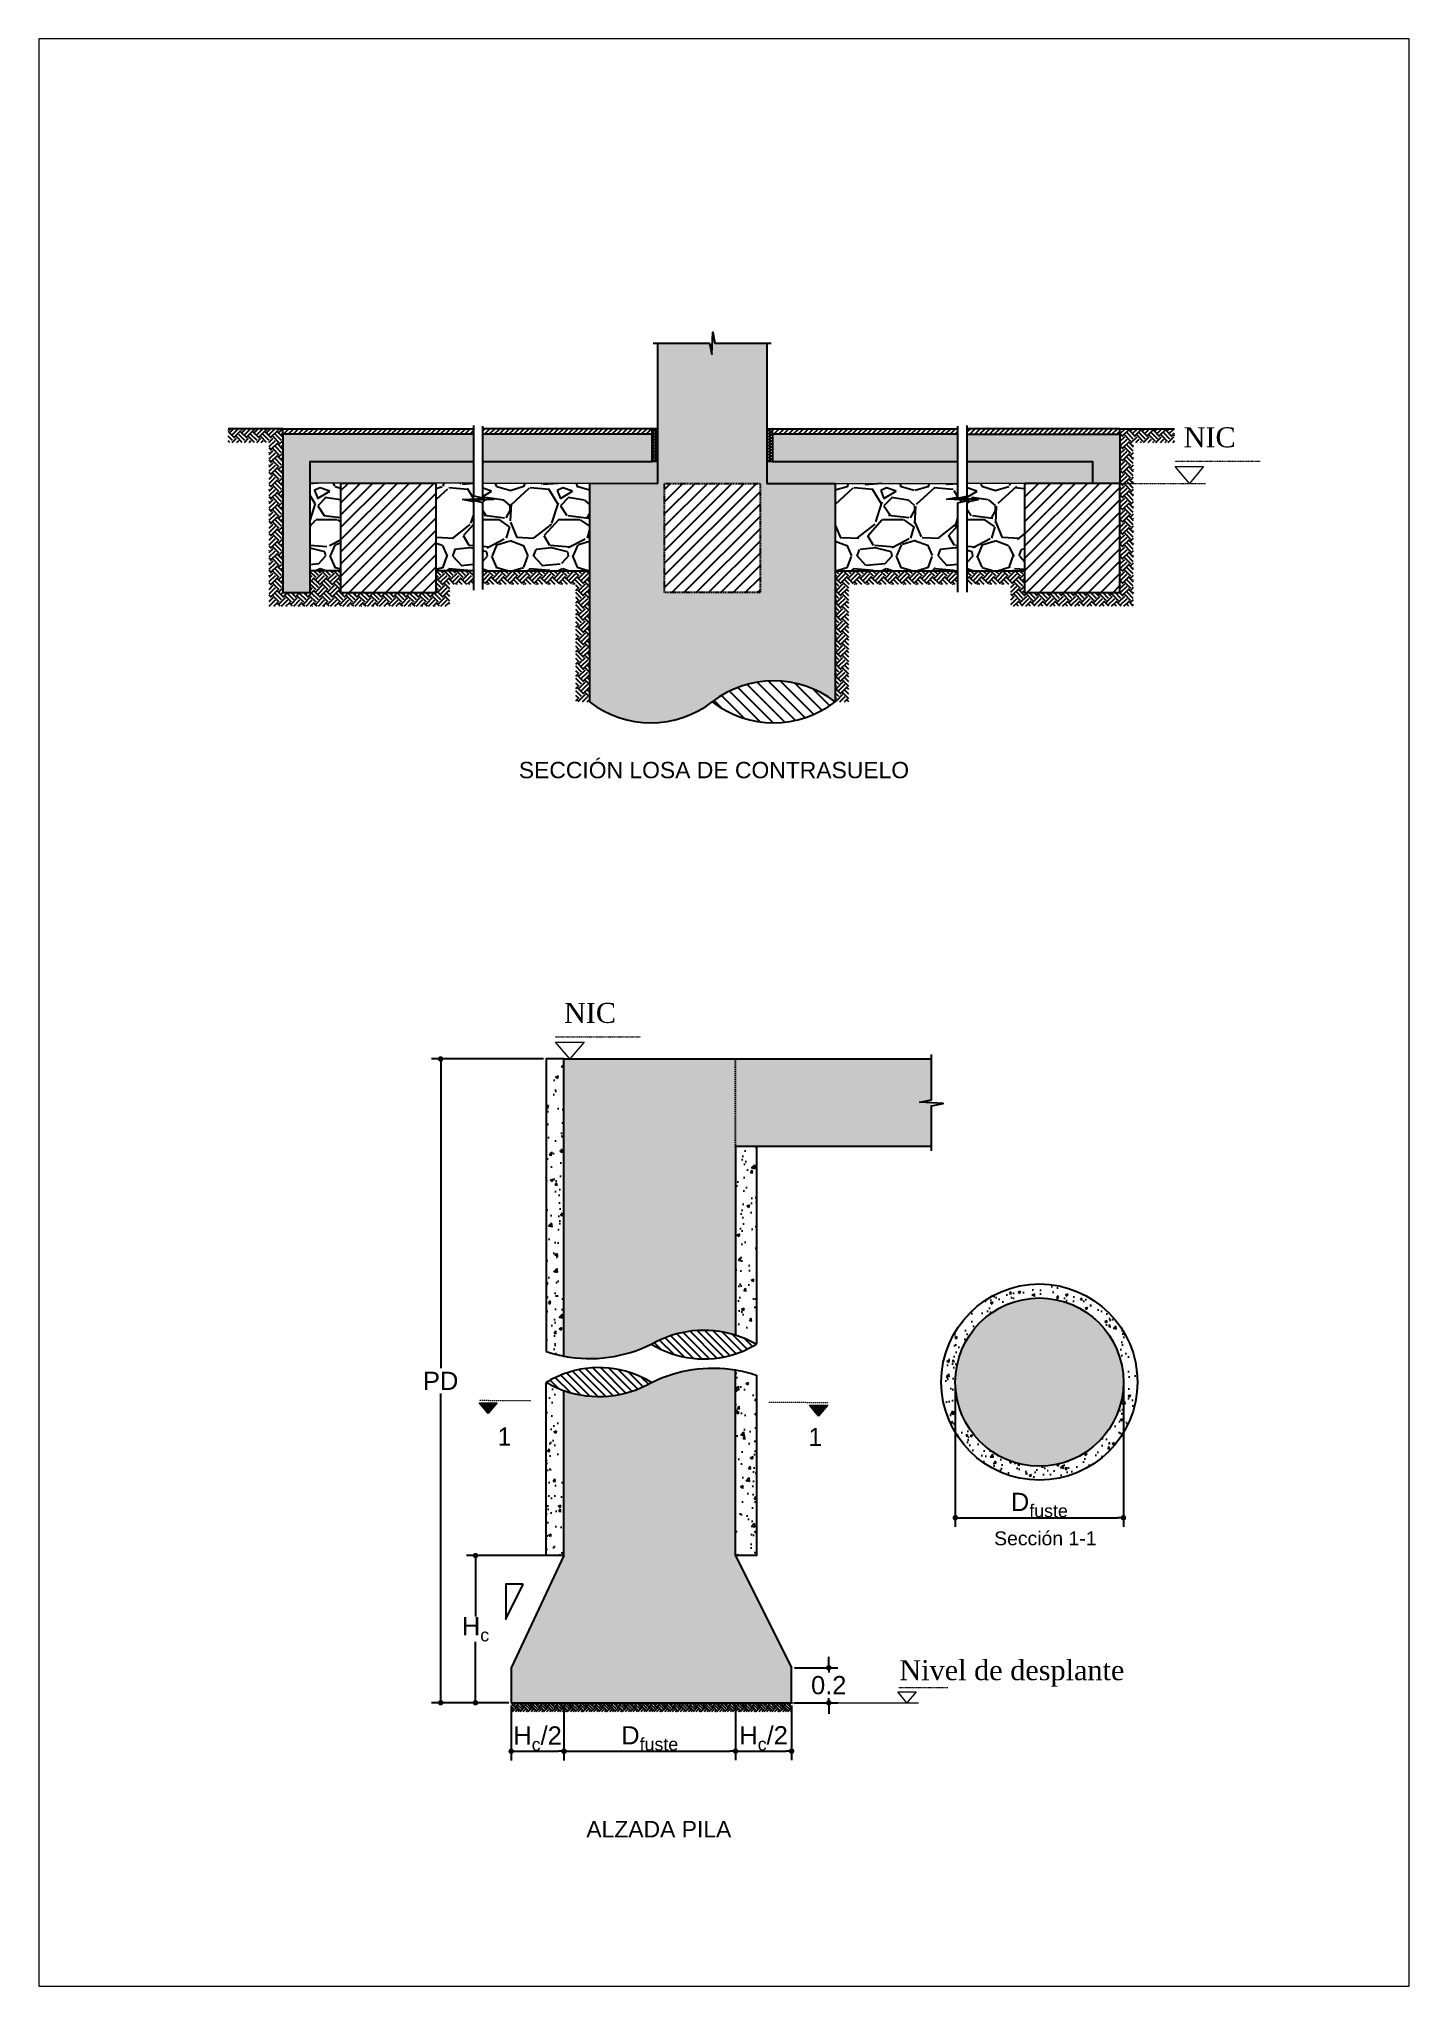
# Paper-space layout 'Layout3' of a CAD drawing. Header units: metres. Extents: x 26 to 176, y 20 to 233.
# The model-space entities are those that its viewports show. They can reach past a viewport. Long polylines and large blocks are cut down to what shows.
import ezdxf
from ezdxf.enums import TextEntityAlignment as Align

# ---------------------------------------------------------------- set-up
doc = ezdxf.new("R2010")
doc.units = ezdxf.units.M
doc.linetypes.add('CENTER', pattern=[2, 1.25, -0.25, 0.25, -0.25])
doc.linetypes.add('HIDDEN', pattern=[0.375, 0.25, -0.125])
for name, color, linetype in [('01_TEX_TITULOS', 173, 'Continuous'), ('0E_TEX_INT', 7, 'Continuous'), ('15_LINEA_ESTRIBOS', 170, 'Continuous'), ('16_LINEA_COL_MURO', 173, 'Continuous'), ('22_BLOQUE_RECORTE', 7, 'Continuous'), ('23_BLOQUE_SECCIÓN', 7, 'Continuous'), ('41_HS_COLUMNAS', 8, 'Continuous'), ('50_HS_Granular', 8, 'Continuous')]:
    doc.layers.add(name, color=color, linetype=linetype)
doc.layers.add('42_HS_SECCIONES_SOLIDO', color=7, linetype='Continuous', true_color=0xdee2e1)
doc.layers.add('47_HS_SOLIDO_DETALLE_ROJO', color=7, linetype='Continuous', true_color=0x8f9695)
doc.layers.add('Lim_Hatch', color=254, linetype='Continuous', lineweight=0)
doc.styles.add('Annota_RDC', font='Times New Roman.ttf', dxfattribs={"height": 2.2})
doc.styles.add('Annotative', font='Arial.ttf')
doc.styles.get("Standard").update_dxf_attribs({"font": 'Arial.ttf'})
doc.styles.add('Standard - Anotativo', font='', dxfattribs={"height": 2})
doc.styles.get('Standard - Anotativo').set_extended_font_data('Century Gothic')
doc.dimstyles.new('Annotative_RDC', dxfattribs={"dimscale": 0.15, "dimtxt": 2, "dimasz": 0.6, "dimexe": 1, "dimexo": 0.3, "dimgap": 0.4, "dimtad": 1, "dimtih": 1, "dimtoh": 1, "dimdec": 1, "dimzin": 1, "dimdsep": 46, "dimtxsty": 'Annotative', "dimblk": 'DOT', "dimblk1": 'DOT', "dimblk2": 'DOT', "dimcen": 0.01, "dimclrd": 191, "dimclre": 191, "dimclrt": 7, "dimadec": 0, "dimazin": 0, "dimtfac": 1, "dimtdec": 1, "dimtmove": 2, "dimatfit": 3, "dimldrblk": 'DOT', "dimfxl": 1, "dimtolj": 1, "dimtzin": 0, "dimarcsym": 0})
pattern_1 = [(44.99999999999999, (-1078.426842455237, 1937.48360459319), (0, 0.1347038418160373), [0.09525, -0.09525]), (44.99999999999999, (-1078.452099425578, 1937.50886156353), (0, 0.1347038418160373), [0.09525, -0.09525]), (44.99999999999999, (-1078.477356395919, 1937.534118533871), (0, 0.1347038418160373), [0.09525, -0.09525]), (135, (-1078.477356395919, 1937.550956514096), (-0.1347038418160373, 0), [0.09525, -0.09525]), (135, (-1078.452099425578, 1937.576213484437), (-0.1347038418160373, 0), [0.09525, -0.09525]), (135, (-1078.426842455237, 1937.601470454778), (-0.1347038418160373, 0), [0.09525, -0.09525])]
pattern_2 = [(37.50000000000001, (0, 0), (-0.4800093887952137, 14.68239711988027), [0, -11.5824, 0, -12.954, 0, -12.3825]), (7.499999999999999, (0, 0), (13.48569849414008, 21.50475301705063), [0, -6.248400000000001, 0, -10.4394, 0, -4.0005]), (327.5, (-9.372599999999998, 0), (23.72977110724374, 0.04311554035637073), [0, -3.81, 0, -13.716, 0, -17.907]), (317.5, (-9.372599999999998, 0), (22.90669357416892, 6.687879697716487), [0, -1.905, 0, -8.991599999999998, 0, -10.287])]

psp = doc.layouts.new('Layout3')

msp = doc.modelspace()

# ---------------------------------------------------------------- texts
at = {"layer": '01_TEX_TITULOS', "color": 173, "linetype": 'HIDDEN', "ltscale": 10}
for s, p in [('SECCIÓN LOSA DE CONTRASUELO', (2014.05186173754, 2110.80597859752)), ('ALZADA PILA', (2013.446008556771, 2099.170219062185))]:
    msp.add_text(s, height=0.18, dxfattribs=at).set_placement(p, align=Align.MIDDLE_CENTER)
at = {"layer": '01_TEX_TITULOS', "color": 173, "linetype": 'HIDDEN', "insert": (2017.693402451243, 2102.364285928249), "char_height": 0.1524251520000001, "width": 1.528714329557789, "attachment_point": 5}
msp.add_mtext('Sección 1-1', dxfattribs=at)
at = {"layer": '0E_TEX_INT', "char_height": 0.22, "attachment_point": 1, "style": 'Annota_RDC'}
for s, insert in [('NIC', (2019.212725951134, 2114.571739314732)), ('NIC', (2012.403475072752, 2108.248142758339)), ('Nivel de desplante', (2016.089204198241, 2101.026929021303))]:
    msp.add_mtext(s, dxfattribs=dict(at, insert=insert))
at = {"layer": '42_HS_SECCIONES_SOLIDO', "char_height": 0.152425152, "width": 0.03810628799999999, "attachment_point": 1, "style": 'Standard - Anotativo'}
for insert in [(2011.675169831571, 2103.584207175224), (2015.090875784663, 2103.578918651788)]:
    msp.add_mtext('{\\H1.3125x;\\C7;1}', dxfattribs=dict(at, insert=insert))

# ---------------------------------------------------------------- blocks, each defined once
blk = doc.blocks.new('*U72')
at = {"lineweight": 0}
for points in [[(-7048.206987657239, 4030.780230012924), (-7048.13827253998, 4030.698904524063), (-7048.275702774497, 4030.698904524063)], [(-7045.715504999606, 4030.780230012924), (-7045.646789882348, 4030.698904524063), (-7045.784220116865, 4030.698904524063)]]:
    blk.add_hatch(color=256, dxfattribs=at).paths.add_polyline_path(points)
at = {"linetype": 'CENTER', "lineweight": 0, "ltscale": 0.0009}
for p, q in [((-7048.273204826555, 4030.680158386502), (-7047.885912778857, 4030.680158386502)), ((-7045.644500692031, 4030.680158386502), (-7046.095603626794, 4030.680158386502))]:
    blk.add_line(p, q, dxfattribs=at)
at = {"lineweight": 0, "flags": 128}
for points in [[(-7048.275702774497, 4030.698904524063), (-7048.13827253998, 4030.698904524063), (-7048.206987657239, 4030.780230012924)], [(-7045.784220116865, 4030.698904524063), (-7045.646789882348, 4030.698904524063), (-7045.715504999606, 4030.780230012924)]]:
    blk.add_lwpolyline(points, close=True, dxfattribs=at)
blk = doc.blocks.new('_DOT')
at = {"color": 0, "linetype": 'Continuous'}
blk.add_line((-0.5, 0), (-1, 0), dxfattribs=at)
at = {"color": 0, "linetype": 'Continuous', "const_width": 0.5}
blk.add_lwpolyline([(-0.25, 0, 1), (0.25, 0, 1)], format="xyb", close=True, dxfattribs=at)
blk = doc.blocks.new('*D82')
at = {"layer": '0E_TEX_INT', "color": 191, "lineweight": -2, "transparency": 16777216}
for p, q in [((2012.178350383708, 2107.632358105651), (2010.948695102656, 2107.632358105651)), ((2011.048695102656, 2107.572358105651), (2011.048695102656, 2104.235657924696)), ((2011.048695102656, 2100.61895774374), (2011.048695102656, 2103.955657924696)), ((2011.795907009285, 2100.55895774374), (2010.948695102656, 2100.55895774374))]:
    blk.add_line(p, q, dxfattribs=at)
at = {"layer": 'Defpoints', "color": 0, "transparency": 16777216}
for p in [(2011.048695102656, 2107.632358105651), (2012.208350383708, 2107.632358105651), (2011.825907009285, 2100.55895774374)]:
    blk.add_point(p, dxfattribs=at)
at = {"layer": '0E_TEX_INT', "color": 191, "lineweight": -2, "transparency": 16777216, "xscale": 0.06, "yscale": 0.06, "zscale": 0.06}
for p, rotation in [((2011.048695102656, 2107.632358105651), 90), ((2011.048695102656, 2100.55895774374), 270)]:
    blk.add_blockref('_DOT', p, dxfattribs=dict(at, rotation=rotation))
at = {"layer": '0E_TEX_INT', "color": 7, "transparency": 16777216, "insert": (2011.048695102656, 2104.095657924696), "char_height": 0.2, "attachment_point": 5, "style": 'Annotative'}
blk.add_mtext('\\A1;PD', dxfattribs=at)
blk = doc.blocks.new('*D83')
at = {"layer": '0E_TEX_INT', "color": 191, "lineweight": -2, "transparency": 16777216}
for p, q in [((2016.704248205735, 2104.052300069798), (2016.704248205735, 2102.491974758374)), ((2018.551825805735, 2104.052300069798), (2018.551825805735, 2102.491974758374)), ((2016.764248205735, 2102.591974758374), (2018.491825805735, 2102.591974758374))]:
    blk.add_line(p, q, dxfattribs=at)
at = {"layer": 'Defpoints', "color": 0, "transparency": 16777216}
for p in [(2016.704248205735, 2104.082300069798), (2018.551825805735, 2104.082300069798), (2018.551825805735, 2102.591974758374)]:
    blk.add_point(p, dxfattribs=at)
at = {"layer": '0E_TEX_INT', "color": 191, "lineweight": -2, "transparency": 16777216, "xscale": 0.06, "yscale": 0.06, "zscale": 0.06, "rotation": 180}
blk.add_blockref('_DOT', (2016.704248205735, 2102.591974758374), dxfattribs=at)
at = {"layer": '0E_TEX_INT', "color": 191, "lineweight": -2, "transparency": 16777216, "xscale": 0.06, "yscale": 0.06, "zscale": 0.06}
blk.add_blockref('_DOT', (2018.551825805735, 2102.591974758374), dxfattribs=at)
at = {"layer": '0E_TEX_INT', "color": 7, "transparency": 16777216, "insert": (2017.628037005735, 2102.731974758374), "char_height": 0.2, "attachment_point": 5, "style": 'Annotative'}
blk.add_mtext('\\A1;D{\\H0.7x;\\S^ fuste;}', dxfattribs=at)
blk = doc.blocks.new('*D84')
at = {"layer": '0E_TEX_INT', "color": 191, "lineweight": -2, "transparency": 16777216}
for p, q in [((2012.373275009285, 2102.175588143741), (2011.331507504165, 2102.175588143741)), ((2011.431507504165, 2102.115588143741), (2011.431507504165, 2101.507272943741)), ((2011.431507504165, 2100.61895774374), (2011.431507504165, 2101.227272943741)), ((2011.793436227101, 2100.55895774374), (2011.331507504165, 2100.55895774374))]:
    blk.add_line(p, q, dxfattribs=at)
at = {"layer": 'Defpoints', "color": 0, "transparency": 16777216}
for p in [(2012.403275009285, 2102.175588143741), (2011.431507504165, 2100.55895774374), (2011.823436227101, 2100.55895774374)]:
    blk.add_point(p, dxfattribs=at)
at = {"layer": '0E_TEX_INT', "color": 191, "lineweight": -2, "transparency": 16777216, "xscale": 0.06, "yscale": 0.06, "zscale": 0.06}
for p, rotation in [((2011.431507504165, 2102.175588143741), 90), ((2011.431507504165, 2100.55895774374), 270)]:
    blk.add_blockref('_DOT', p, dxfattribs=dict(at, rotation=rotation))
at = {"layer": '0E_TEX_INT', "color": 7, "transparency": 16777216, "insert": (2011.431507504164, 2101.367272943741), "char_height": 0.2, "attachment_point": 5, "style": 'Annotative'}
blk.add_mtext('\\A1;H{\\H0.7x;\\S^ c;}', dxfattribs=at)
blk = doc.blocks.new('*D85')
at = {"layer": '0E_TEX_INT', "color": 191, "lineweight": -2, "transparency": 16777216}
for p, q in [((2014.935203009284, 2100.94386974374), (2015.413247640982, 2100.94386974374)), ((2015.313247640982, 2101.00386974374), (2015.313247640982, 2101.06386974374)), ((2015.313247640982, 2100.94386974374), (2015.313247640982, 2100.89277800022)), ((2014.935203009284, 2100.55895774374), (2015.413247640982, 2100.55895774374)), ((2015.313247640982, 2100.55895774374), (2015.313247640982, 2100.61004948726)), ((2015.313247640982, 2100.49895774374), (2015.313247640982, 2100.438957743741))]:
    blk.add_line(p, q, dxfattribs=at)
at = {"layer": 'Defpoints', "color": 0, "transparency": 16777216}
for p in [(2014.905203009284, 2100.94386974374), (2014.905203009284, 2100.55895774374), (2015.313247640982, 2100.55895774374)]:
    blk.add_point(p, dxfattribs=at)
at = {"layer": '0E_TEX_INT', "color": 191, "lineweight": -2, "transparency": 16777216, "xscale": 0.06, "yscale": 0.06, "zscale": 0.06}
for p, rotation in [((2015.313247640982, 2100.94386974374), 270), ((2015.313247640982, 2100.55895774374), 90)]:
    blk.add_blockref('_DOT', p, dxfattribs=dict(at, rotation=rotation))
at = {"layer": '0E_TEX_INT', "color": 7, "transparency": 16777216, "insert": (2015.313247640982, 2100.751413743741), "char_height": 0.2, "attachment_point": 5, "style": 'Annotative'}
blk.add_mtext('\\A1;0.2', dxfattribs=at)
blk = doc.blocks.new('*D86')
at = {"layer": '0E_TEX_INT', "color": 191, "lineweight": -2, "transparency": 16777216}
for p, q in [((2011.823436227101, 2100.52895774374), (2011.823436227101, 2099.925546295127)), ((2012.403275009285, 2100.52895774374), (2012.403275009285, 2099.925546295127)), ((2011.8834362271, 2100.025546295127), (2012.343275009285, 2100.025546295127))]:
    blk.add_line(p, q, dxfattribs=at)
at = {"layer": 'Defpoints', "color": 0, "transparency": 16777216}
for p in [(2011.823436227101, 2100.55895774374), (2012.403275009285, 2100.55895774374), (2012.403275009285, 2100.025546295127)]:
    blk.add_point(p, dxfattribs=at)
at = {"layer": '0E_TEX_INT', "color": 191, "lineweight": -2, "transparency": 16777216, "xscale": 0.06, "yscale": 0.06, "zscale": 0.06, "rotation": 180}
blk.add_blockref('_DOT', (2011.823436227101, 2100.025546295127), dxfattribs=at)
at = {"layer": '0E_TEX_INT', "color": 191, "lineweight": -2, "transparency": 16777216, "xscale": 0.06, "yscale": 0.06, "zscale": 0.06}
blk.add_blockref('_DOT', (2012.403275009285, 2100.025546295127), dxfattribs=at)
at = {"layer": '0E_TEX_INT', "color": 7, "transparency": 16777216, "insert": (2012.113355618193, 2100.165546295127), "char_height": 0.2, "attachment_point": 5, "style": 'Annotative'}
blk.add_mtext('\\A1;H{\\H0.7x;\\S^ c;}/2', dxfattribs=at)
blk = doc.blocks.new('*D87')
at = {"layer": '0E_TEX_INT', "color": 191, "lineweight": -2, "transparency": 16777216}
for p, q in [((2012.403275009284, 2100.52895774374), (2012.403275009284, 2099.927892063426)), ((2014.289343809285, 2100.52895774374), (2014.289343809285, 2099.927892063426)), ((2012.463275009284, 2100.027892063426), (2014.229343809285, 2100.027892063426))]:
    blk.add_line(p, q, dxfattribs=at)
at = {"layer": 'Defpoints', "color": 0, "transparency": 16777216}
for p in [(2012.403275009284, 2100.55895774374), (2014.289343809285, 2100.55895774374), (2014.289343809285, 2100.027892063426)]:
    blk.add_point(p, dxfattribs=at)
at = {"layer": '0E_TEX_INT', "color": 191, "lineweight": -2, "transparency": 16777216, "xscale": 0.06, "yscale": 0.06, "zscale": 0.06, "rotation": 180}
blk.add_blockref('_DOT', (2012.403275009284, 2100.027892063426), dxfattribs=at)
at = {"layer": '0E_TEX_INT', "color": 191, "lineweight": -2, "transparency": 16777216, "xscale": 0.06, "yscale": 0.06, "zscale": 0.06}
blk.add_blockref('_DOT', (2014.289343809285, 2100.027892063426), dxfattribs=at)
at = {"layer": '0E_TEX_INT', "color": 7, "transparency": 16777216, "insert": (2013.346309409285, 2100.167892063426), "char_height": 0.2, "attachment_point": 5, "style": 'Annotative'}
blk.add_mtext('\\A1;D{\\H0.7x;\\S^ fuste;}', dxfattribs=at)
blk = doc.blocks.new('*D88')
at = {"layer": '0E_TEX_INT', "color": 191, "lineweight": -2, "transparency": 16777216}
for p, q in [((2014.289343809285, 2100.52895774374), (2014.289343809285, 2099.927892063426)), ((2014.905203009284, 2100.52895774374), (2014.905203009284, 2099.927892063426)), ((2014.349343809285, 2100.027892063426), (2014.845203009284, 2100.027892063426))]:
    blk.add_line(p, q, dxfattribs=at)
at = {"layer": 'Defpoints', "color": 0, "transparency": 16777216}
for p in [(2014.289343809285, 2100.55895774374), (2014.905203009284, 2100.55895774374), (2014.905203009284, 2100.027892063426)]:
    blk.add_point(p, dxfattribs=at)
at = {"layer": '0E_TEX_INT', "color": 191, "lineweight": -2, "transparency": 16777216, "xscale": 0.06, "yscale": 0.06, "zscale": 0.06, "rotation": 180}
blk.add_blockref('_DOT', (2014.289343809285, 2100.027892063426), dxfattribs=at)
at = {"layer": '0E_TEX_INT', "color": 191, "lineweight": -2, "transparency": 16777216, "xscale": 0.06, "yscale": 0.06, "zscale": 0.06}
blk.add_blockref('_DOT', (2014.905203009284, 2100.027892063426), dxfattribs=at)
at = {"layer": '0E_TEX_INT', "color": 7, "transparency": 16777216, "insert": (2014.597273409285, 2100.167892063426), "char_height": 0.2, "attachment_point": 5, "style": 'Annotative'}
blk.add_mtext('\\A1;H{\\H0.7x;\\S^ c;}/2', dxfattribs=at)

# ---------------------------------------------------------------- dimensions: what is measured, and where the dimension line sits
at = {"layer": '0E_TEX_INT'}
for base, p1, p2, text, picture, middle in [((2011.048695102656, 2107.632358105651), (2011.825907009285, 2100.55895774374), (2012.208350383708, 2107.632358105651), 'PD', '*D82', (2011.048695102656, 2104.095657924696)), ((2011.431507504165, 2100.55895774374), (2012.403275009285, 2102.175588143741), (2011.823436227101, 2100.55895774374), 'H{\\H0.7x;\\S^ c;}', '*D84', (2011.431507504164, 2101.367272943741)), ((2015.313247640982, 2100.55895774374), (2014.905203009284, 2100.94386974374), (2014.905203009284, 2100.55895774374), '0.2', '*D85', (2015.313247640982, 2100.751413743741))]:
    dim = msp.add_linear_dim(base=base, p1=p1, p2=p2, angle=90, text=text, dimstyle='Annotative_RDC', dxfattribs=at)
    dim.commit()
    dim.dimension.update_dxf_attribs({"geometry": picture, "text_midpoint": middle})
for base, p1, p2, text, picture, middle in [((2018.551825805735, 2102.591974758374), (2016.704248205735, 2104.082300069798), (2018.551825805735, 2104.082300069798), 'D{\\H0.7x;\\S^ fuste;}', '*D83', (2017.628037005735, 2102.731974758374)), ((2012.403275009285, 2100.025546295127), (2011.823436227101, 2100.55895774374), (2012.403275009285, 2100.55895774374), 'H{\\H0.7x;\\S^ c;}/2', '*D86', (2012.113355618193, 2100.165546295127)), ((2014.289343809285, 2100.027892063426), (2012.403275009284, 2100.55895774374), (2014.289343809285, 2100.55895774374), 'D{\\H0.7x;\\S^ fuste;}', '*D87', (2013.346309409285, 2100.167892063426)), ((2014.905203009284, 2100.027892063426), (2014.289343809285, 2100.55895774374), (2014.905203009284, 2100.55895774374), 'H{\\H0.7x;\\S^ c;}/2', '*D88', (2014.597273409285, 2100.167892063426))]:
    dim = msp.add_linear_dim(base=base, p1=p1, p2=p2, text=text, dimstyle='Annotative_RDC', dxfattribs=at)
    dim.commit()
    dim.dimension.update_dxf_attribs({"geometry": picture, "text_midpoint": middle})

# ---------------------------------------------------------------- hatches: boundary and pattern name
h = msp.add_hatch()
h.set_pattern_fill('EARTH', color=8, scale=0.015, angle=45)
h.set_pattern_definition([(44.99999999999999, (2092.572263726949, 2111.235948754667), (0, 0.1347038418160373), [0.09525, -0.09525]), (44.99999999999999, (2092.547006756608, 2111.261205725008), (0, 0.1347038418160373), [0.09525, -0.09525]), (44.99999999999999, (2092.521749786268, 2111.286462695349), (0, 0.1347038418160373), [0.09525, -0.09525]), (135, (2092.521749786268, 2111.303300675576), (-0.1347038418160373, 0), [0.09525, -0.09525]), (135, (2092.547006756608, 2111.328557645915), (-0.1347038418160373, 0), [0.09525, -0.09525]), (135, (2092.572263726949, 2111.353814616255), (-0.1347038418160373, 0), [0.09525, -0.09525])])
h.paths.add_polyline_path([(2009.313197380461, 2114.555954662043), (2008.71319738046, 2114.555954662043), (2008.71319738046, 2114.405954662043), (2009.16319738046, 2114.405954662043), (2009.16319738046, 2112.605954662044), (2009.76319738046, 2112.605954662044), (2009.798771937393, 2112.605954662044), (2011.148771937394, 2112.605954662044), (2011.148771937394, 2112.845954662044), (2011.411169709078, 2112.845954662044), (2011.411169709078, 2112.995954662043), (2010.998771937393, 2112.995954662043), (2010.998771937393, 2112.755954662043), (2009.948771937394, 2112.755954662043), (2009.948771937394, 2112.995954662043), (2009.61319738046, 2112.995954662043), (2009.61319738046, 2112.755954662043), (2009.313197380461, 2112.755954662043)])
h = msp.add_hatch()
h.set_pattern_fill('ANSI31', color=8, scale=0.012)
h.set_pattern_definition([(44.99999999999999, (-1078.426842455237, 1937.48360459319), (-0.02694076836320746, 0.02694076836320746), [])])
h.paths.add_polyline_path([(2009.313197380461, 2114.555954662043), (2009.313197380461, 2114.495954662043), (2011.411169709078, 2114.495954662043), (2011.411169709078, 2114.555954662043)])
h.paths.add_polyline_path([(2013.373374989729, 2114.495954662043), (2013.373374989729, 2114.555954662043), (2011.513374989729, 2114.555954662043), (2011.513374989729, 2114.495954662043)])
h.paths.add_polyline_path([(2016.733374989728, 2114.495954662043), (2016.733374989728, 2114.555954662043), (2014.693374989729, 2114.555954662043), (2014.693374989729, 2114.495954662043)])
h.paths.add_polyline_path([(2016.835580270381, 2114.555954662043), (2016.835580270381, 2114.495954662043), (2018.513552598997, 2114.495954662043), (2018.513552598997, 2114.555954662043)])
h = msp.add_hatch()
h.set_pattern_fill('HONEY', color=8, scale=0.006)
h.set_pattern_definition([(0, (-1078.426842455237, 1937.48360459319), (0.028575, 0.01649778387), [0.01905, -0.03809999999999999]), (120, (-1078.426842455237, 1937.48360459319), (-0.02857499993756514, 0.01649778397814035), [0.01904999999999997, -0.03809999999999994]), (59.99999999999999, (-1078.426842455237, 1937.48360459319), (6.243485461965292e-11, 0.03299556784814033), [-0.0381, 0.01905])])
h.paths.add_polyline_path([(2013.373374989729, 2114.195954662044), (2013.433374989729, 2114.195954662044), (2013.433374989729, 2114.555954662043), (2013.373374989729, 2114.555954662043)])
h.paths.add_polyline_path([(2014.633374989729, 2114.195954662044), (2014.693374989729, 2114.195954662044), (2014.693374989729, 2114.555954662043), (2014.633374989729, 2114.555954662043)])
h = msp.add_hatch()
h.set_pattern_fill('EARTH', color=8, scale=0.015, angle=45)
h.set_pattern_definition(pattern_1)
h.paths.add_polyline_path([(2017.463552598998, 2112.995954662043), (2016.835580270381, 2112.995954662043), (2016.835580270381, 2112.845954662044), (2017.313552598998, 2112.845954662044), (2017.313552598998, 2112.605954662044), (2018.663552598998, 2112.605954662044), (2018.663552598998, 2114.405954662043), (2019.113552598998, 2114.405954662043), (2019.113552598998, 2114.555954662043), (2018.513552598997, 2114.555954662043), (2018.513552598997, 2112.755954662043), (2017.463552598998, 2112.755954662043)])
h = msp.add_hatch()
h.set_pattern_fill('EARTH', color=8, scale=0.015, angle=45)
h.set_pattern_definition(pattern_1)
h.paths.add_polyline_path([(2012.683374989729, 2112.995954662043), (2011.513374989729, 2112.995954662043), (2011.513374989729, 2112.845954662044), (2012.533374989728, 2112.845954662044), (2012.533374989728, 2111.555954662043), (2012.683374989729, 2111.555954662043)])
h = msp.add_hatch()
h.set_pattern_fill('EARTH', color=8, scale=0.015, angle=45)
h.set_pattern_definition(pattern_1)
h.paths.add_polyline_path([(2016.733374989728, 2112.995954662043), (2015.383374989729, 2112.995954662043), (2015.383374989729, 2111.555954662043), (2015.533374989729, 2111.555954662043), (2015.533374989729, 2112.845954662044), (2016.733374989728, 2112.845954662044)])
h = msp.add_hatch()
h.set_pattern_fill('EARTH', color=8, scale=0.0096228, angle=45)
h.set_pattern_definition([(44.99999999999999, (2080.570433121415, 2253.213731491654), (0, 0.08641520860182422), [0.06110478000000003, -0.06110478000000003]), (44.99999999999999, (2080.554230269802, 2253.229934343267), (0, 0.08641520860182422), [0.06110478000000003, -0.06110478000000003]), (44.99999999999999, (2080.538027418188, 2253.24613719488), (0, 0.08641520860182422), [0.06110478000000003, -0.06110478000000003]), (135, (2080.538027418188, 2253.256939095955), (-0.08641520860182425, 0), [0.06110478000000001, -0.06110478000000001]), (135, (2080.554230269802, 2253.273141947568), (-0.08641520860182425, 0), [0.06110478000000001, -0.06110478000000001]), (135, (2080.570433121415, 2253.289344799182), (-0.08641520860182425, 0), [0.06110478000000001, -0.06110478000000001])])
h.paths.add_polyline_path([(2014.905203009284, 2100.55895774374), (2011.825907009285, 2100.55895774374), (2011.825907009285, 2100.462729743741), (2014.905203009284, 2100.462729743741)])
at = {"layer": '41_HS_COLUMNAS'}
h = msp.add_hatch(dxfattribs=at)
h.set_pattern_fill('ANSI31', color=256, scale=0.03000000000000001)
h.set_pattern_definition([(44.99999999999999, (-1077.526842455238, 1937.48360459319), (-0.06735192090801867, 0.06735192090801867), [])])
h.paths.add_polyline_path([(2009.948771937394, 2112.755954662043), (2010.998771937393, 2112.755954662043), (2010.998771937393, 2113.955954662044), (2009.948771937394, 2113.955954662044)])
h = msp.add_hatch(dxfattribs=at)
h.set_pattern_fill('ANSI31', color=256, scale=0.03000000000000001)
h.set_pattern_definition([(44.99999999999999, (-1078.426842455237, 1937.48360459319), (-0.06735192090801867, 0.06735192090801867), [])])
h.paths.add_polyline_path([(2013.508374989729, 2113.955954662044), (2013.508374989729, 2112.755954662043), (2014.558374989729, 2112.755954662043), (2014.558374989729, 2113.955954662044)])
h.paths.add_polyline_path([(2018.513552598997, 2112.755954662043), (2018.513552598997, 2113.955954662044), (2017.463552598998, 2113.955954662044), (2017.463552598998, 2112.755954662043)])
h = msp.add_hatch(dxfattribs=at)
h.set_pattern_fill('ANSI31', color=256, scale=0.03000000000000001, angle=90)
h.set_pattern_definition([(135, (-1078.426842455237, 1937.48360459319), (-0.06735192090801867, -0.06735192090801867), [])])
edge = h.paths.add_edge_path()
edge.add_arc((2014.708374989732, 2112.429474378476), 1.103930113272326, 232.3054518505809, 307.6945481491827)
edge.add_arc((2014.708374989729, 2110.682434945626), 1.103930113263494, 52.30545185021079, 127.6945481495377)
at = {"layer": '42_HS_SECCIONES_SOLIDO'}
h = msp.add_hatch(color=256, dxfattribs=at)
h.dxf.hatch_style = 1
h.paths.add_polyline_path([(2014.633374989729, 2115.49533313576), (2014.062625381082, 2115.49533313576), (2014.039574509448, 2115.615907584476), (2014.02717547001, 2115.374758687043), (2014.001049351927, 2115.49533313576), (2013.433374989729, 2115.49533313576), (2013.433374989729, 2113.955954662044), (2014.633374989729, 2113.955954662044)])
h = msp.add_hatch(color=256, dxfattribs=at)
h.dxf.hatch_style = 1
h.paths.add_polyline_path([(2018.213552598998, 2114.195954662044), (2018.213552598998, 2113.955954662044), (2018.513552598997, 2113.955954662044), (2018.513552598997, 2114.495954662043), (2017.014093500616, 2114.495954662043), (2017.014093500616, 2114.195954662044)])
h.paths.add_polyline_path([(2016.835580270381, 2114.195954662044), (2017.014093500616, 2114.195954662044), (2017.014093500616, 2114.495954662043), (2016.835580270381, 2114.495954662043)])
h.paths.add_polyline_path([(2014.693374989729, 2114.495954662043), (2014.693374989729, 2114.195954662044), (2016.733374989728, 2114.195954662044), (2016.733374989728, 2114.495954662043)])
h.paths.add_polyline_path([(2013.373374989729, 2114.195954662044), (2013.373374989729, 2114.495954662043), (2011.513374989729, 2114.495954662043), (2011.513374989729, 2114.195954662044)])
h.paths.add_polyline_path([(2011.411169709078, 2114.195954662044), (2011.411169709078, 2114.495954662043), (2009.313197380461, 2114.495954662043), (2009.313197380461, 2113.655954662043), (2009.313197380461, 2112.755954662043), (2009.61319738046, 2112.755954662043), (2009.61319738046, 2114.195954662044)])
h = msp.add_hatch(color=256, dxfattribs=at)
h.dxf.hatch_style = 1
edge = h.paths.add_edge_path()
edge.add_line((2015.383374989729, 2113.955954662044), (2014.558374989729, 2113.955954662044))
edge.add_line((2014.558374989729, 2113.955954662044), (2014.558374989729, 2112.755954662044))
edge.add_line((2014.558374989729, 2112.755954662043), (2013.508374989729, 2112.755954662043))
edge.add_line((2013.508374989729, 2112.755954662043), (2013.508374989729, 2113.955954662043))
edge.add_line((2013.508374989729, 2113.955954662044), (2013.433374989729, 2113.955954662044))
edge.add_line((2013.433374989729, 2113.955954662044), (2012.683374989728, 2113.955954662044))
edge.add_line((2012.683374989729, 2113.955954662044), (2012.683368471053, 2111.55735307547))
edge.add_arc((2013.35927278639, 2112.42651928199), 1.101043386088553, 232.1296926676255, 307.7516069296976)
edge.add_arc((2014.708374989728, 2110.682434945626), 1.103930113263702, 52.30545185021231, 127.6945481498079, ccw=False)
edge.add_line((2015.383374989729, 2111.555954662043), (2015.383374989729, 2113.955954662044))
h = msp.add_hatch(color=256, dxfattribs=at)
h.dxf.hatch_style = 1
h.paths.add_polyline_path([(2014.289343809285, 2104.600181722904), (2014.289343809285, 2106.670078105652), (2014.289343809285, 2107.632358105651), (2012.403275009285, 2107.632358105651), (2012.403275009285, 2104.368174368495, 0.1646570517097747), (2013.363086383708, 2104.49929932444, -0.2109460582058428)])
h.paths.add_polyline_path([(2016.442636809732, 2107.632358105651), (2014.289343809285, 2107.632358105651), (2014.289343809285, 2106.670078105652), (2016.442101208546, 2106.670078105652), (2016.442101208546, 2107.151234857216), (2016.31352237398, 2107.15889519457), (2016.442636809732, 2107.18249158916)])
h = msp.add_hatch(color=256, dxfattribs=at)
h.dxf.hatch_style = 1
edge = h.paths.add_edge_path()
edge.add_arc((2017.628037005735, 2104.082300069798), 0.9237887999991191, 0, 360)
h = msp.add_hatch(dxfattribs=at)
h.set_pattern_fill('ANSI31', color=256, scale=0.0192456, angle=90)
h.set_pattern_definition([(135, (576.2682492538679, 2748.263731125548), (-0.04320760430091213, -0.04320760430091211), [])])
h.paths.add_polyline_path([(2012.403275009285, 2104.172358286625, 0.04883101659880229), (2012.208350383708, 2104.078155441631, 0.04641024364277136), (2012.403275009285, 2103.988643342055, 0.2186317764185285), (2013.365555009285, 2104.07815544163, 0.2289706116210004)])
h.paths.add_polyline_path([(2013.363086383708, 2104.49929932444, 0.2210596475255017), (2014.289343809285, 2104.393094592488, 0.05258501538800743), (2014.520291009286, 2104.499299324455, 0.04989184500951818), (2014.289343809285, 2104.600181722904, 0.210946058205841)])
h = msp.add_hatch(color=256, dxfattribs=at)
h.dxf.hatch_style = 1
h.paths.add_polyline_path([(2012.403275009285, 2102.175588143741), (2011.823436227101, 2100.94386974374), (2011.823436227101, 2100.55895774374), (2014.905203009284, 2100.55895774374), (2014.905203009284, 2100.94386974374), (2014.289343809285, 2102.175588143741), (2014.289343809285, 2104.215779430524, 0.1584413204320854), (2013.365555009284, 2104.07815544163, -0.2186317764183276), (2012.403275009285, 2103.988643342055)])
at = {"layer": '47_HS_SOLIDO_DETALLE_ROJO'}
h = msp.add_hatch(dxfattribs=at)
h.set_pattern_fill('AR-CONC', color=256, scale=0.001732104)
h.set_pattern_definition([(49.99999999999999, (596.3869865810211, 2778.7428891678), (0.3155627939066546, -0.02760815381827618), [0.03299658119999999, -0.3629623932]), (355, (596.3869865810211, 2778.7428891678), (-0.06104527122387508, 0.3309303258659136), [0.02639726496000001, -0.2903709264031939]), (100.4514446999999, (596.413283396073, 2778.740588494601), (0.2545175218501893, 0.3033221585581207), [0.02804277900251517, -0.3084708250326381]), (46.1842, (596.3869865810211, 2778.830880051001), (0.4695370910454218, -0.0728216843815885), [0.04949487179999996, -0.5444435897999997]), (96.63555760999981, (596.42611463717, 2778.824811624637), (0.4112086502071446, 0.4285677801202117), [0.04206418572088656, -0.4627066554363687]), (351.1841511700001, (596.3869865810211, 2778.830880051001), (0.411208650230483, 0.4285677800990995), [0.03959584040181528, -0.4355544074975598]), (20.99999999999998, (596.4309820226208, 2778.808882330201), (0.2626118935748295, -0.1771339588406471), [0.0329965812, -0.3629623932]), (326.0000000000001, (596.4309820226208, 2778.808882330201), (0.1070475405090729, 0.3190327128723336), [0.02639726496, -0.2903699145599999]), (71.45144499999999, (596.4528663470755, 2778.794121166876), (0.3696594334983414, 0.141898755678352), [0.02804277900251518, -0.3084702932767102]), (37.49999999999998, (596.3869865810211, 2778.7428891678), (0.005349782044763089, 0.146458121052344), [0, -0.2868502792320001, 0, -0.29476945872, 0, -0.2914698006000001]), (7.499999999999999, (596.3869865810211, 2778.7428891678), (0.1157386047127506, 0.1735231743647641), [0, -0.1680625869119999, 0, -0.2802509629919999, 0, -0.11108849004]), (327.5, (596.2888767462528, 2778.7428891678), (0.2348570122509186, -0.009922780384685664), [0, -0.109988604, 0, -0.3431644444800001, 0, -0.4553528205599999]), (317.5, (596.2448813046522, 2778.7428891678), (0.2565751475954474, 0.04404132682480024), [0, -0.1429851852, 0, -0.2278963874880001, 0, -0.3233664957600001])])
h.paths.add_polyline_path([(2014.289343809285, 2102.175588143741), (2014.520291009285, 2102.175588143741), (2014.520291009285, 2104.157974340647, 0.03945883963526224), (2014.289343809285, 2104.215779430524)])
h.paths.add_polyline_path([(2012.208350383708, 2102.175588143741), (2012.403275009285, 2102.175588143741), (2012.403275009285, 2103.988643342055, -0.0464102436427714), (2012.208350383708, 2104.078155441631)])
h.paths.add_polyline_path([(2012.208350383708, 2104.419480425423, 0.03339316246796394), (2012.403275009285, 2104.368174368495), (2012.403275009285, 2107.632358105651), (2012.208350383708, 2107.632358105651)])
h.paths.add_polyline_path([(2014.520291009285, 2106.670078105652), (2014.289343809285, 2106.670078105652), (2014.289343809285, 2104.600181722904, -0.04989184500934483), (2014.520291009285, 2104.499299324455)])
h = msp.add_hatch(dxfattribs=at)
h.set_pattern_fill('AR-CONC', color=8, scale=0.0014256)
h.set_pattern_definition([(49.99999999999999, (-226.4985369836922, 3102.34000215527), (0.2597224641207034, -0.02272276034426024), [0.02715768, -0.29873448]), (355, (-226.4985369836922, 3102.34000215527), (-0.0502430215834363, 0.2723706385727684), [0.02172614400000001, -0.2389884167927522]), (100.4514447, (-226.476893514513, 3102.33810859708), (0.2094794418520076, 0.2496478671260253), [0.02308047654528, -0.2538854527017599]), (46.1842, (-226.4985369836922, 3102.41242263527), (0.3864502806958205, -0.05993554270089581), [0.04073651999999998, -0.4481017199999998]), (96.63555760999992, (-226.4663328222523, 3102.407428045671), (0.3384433335038228, 0.3527306832265117), [0.03462072898838401, -0.3808285229928961]), (351.1841511700001, (-226.4985369836922, 3102.41242263527), (0.3384433335230313, 0.3527306832091353), [0.03258916905499201, -0.3584809938251521]), (20.99999999999998, (-226.4623267436923, 3102.39431751527), (0.2161414761932753, -0.1457892665355121), [0.02715768, -0.29873448]), (326.0000000000001, (-226.4623267436923, 3102.39431751527), (0.08810497161240569, 0.2625783645039783), [0.021726144, -0.2389875839999999]), (71.45144499999999, (-226.444314954018, 3102.382168409652), (0.3042464473237378, 0.1167890993237465), [0.02308047654527998, -0.2538850150425597]), (37.49999999999998, (-226.4985369836922, 3102.34000215527), (0.004403112794043694, 0.120541663417567), [0, -0.2360907648, 0, -0.242608608, 0, -0.2398928400000001]), (7.499999999999999, (-226.4985369836922, 3102.34000215527), (0.09525811087469185, 0.1428174274607111), [0, -0.1383231168, 0, -0.2306592287999999, 0, -0.09143085599999998]), (327.5, (-226.5792858188925, 3102.34000215527), (0.1932979524698918, -0.00816689743595526), [0, -0.09052560000000001, 0, -0.2824398720000001, 0, -0.3747759840000001]), (317.5, (-226.6154960588919, 3102.34000215527), (0.2111729609839073, 0.03624800561711956), [0, -0.11768328, 0, -0.1875690432, 0, -0.266145264])])
h.paths.add_polyline_path([(2018.705790605735, 2104.082300069799, 0.9999999999999999), (2016.550283405734, 2104.082300069799, 0.9999999999999999)])
h.paths.add_polyline_path([(2018.551825805734, 2104.082300069799, 0.9999999999999999), (2016.704248205736, 2104.082300069799, 0.9999999999999999)], flags=16)
h.paths.add_polyline_path([(2018.490239885735, 2104.082300069799, 0.9999999999999999), (2016.765834125735, 2104.082300069799, 0.9999999999999999)], flags=0)
h.paths.add_polyline_path([(2018.247965824069, 2104.576676805423, 0.03688449973405189), (2018.168594673537, 2104.66240135777, 0.1828444093619188), (2017.631734104404, 2104.928748023655, -0.9077356223650497), (2017.628037005735, 2104.890615269799, -0.04189119479578445), (2017.762771177346, 2104.879307074506, -0.1796379697395392), (2018.288265355742, 2104.612266855652, -0.7159120040704795)], flags=0)
at = {"layer": '50_HS_Granular'}
h = msp.add_hatch(dxfattribs=at)
h.set_pattern_fill('AR-SAND', color=256, scale=0.3)
h.set_pattern_definition(pattern_2)
h.paths.add_polyline_path([(2011.411169709078, 2114.195954662044), (2009.61319738046, 2114.195954662044), (2009.61319738046, 2113.955954662044), (2009.948771937394, 2113.955954662044), (2010.998771937393, 2113.955954662044), (2011.411169709078, 2113.955954662044)])
h.paths.add_polyline_path([(2013.433374989729, 2114.195954662044), (2013.373374989729, 2114.195954662044), (2011.513374989729, 2114.195954662044), (2011.513374989729, 2113.955954662044), (2012.682910642226, 2113.956132519085), (2013.433374989729, 2113.955954662044)])
h.paths.add_polyline_path([(2016.733374989728, 2114.195954662044), (2014.693374989729, 2114.195954662044), (2014.633374989729, 2114.195954662044), (2014.633374989729, 2113.955954662044), (2015.383374989729, 2113.955954662044), (2016.733374989728, 2113.955954662044)])
h.paths.add_polyline_path([(2018.213552598998, 2114.195954662044), (2016.835580270381, 2114.195954662044), (2016.835580270381, 2113.955954662044), (2017.463552598998, 2113.955954662044), (2018.213552598998, 2113.955954662044)])
h = msp.add_hatch(dxfattribs=at)
h.set_pattern_fill('AR-SAND', color=256, scale=0.3)
h.set_pattern_definition(pattern_2)
h.paths.add_polyline_path([(2011.411169709078, 2114.195954662044), (2009.61319738046, 2114.195954662044), (2009.61319738046, 2113.955954662044), (2009.948771937394, 2113.955954662044), (2010.998771937393, 2113.955954662044), (2011.411169709078, 2113.955954662044)])
h = msp.add_hatch(dxfattribs=at)
h.set_pattern_fill('AR-SAND', color=256, scale=0.3)
h.set_pattern_definition(pattern_2)
h.paths.add_polyline_path([(2011.411169709078, 2114.195954662044), (2009.61319738046, 2114.195954662044), (2009.61319738046, 2113.955954662044), (2009.948771937394, 2113.955954662044), (2010.998771937393, 2113.955954662044), (2011.411169709078, 2113.955954662044)])
h = msp.add_hatch(dxfattribs=at)
h.set_pattern_fill('AR-SAND', color=256)
h.set_pattern_definition([(37.50000000000001, (0, 0), (-0.1600031295984046, 4.894132373293424), [0, -3.860800000000001, 0, -4.318000000000001, 0, -4.1275]), (7.500000000000001, (0, 0), (4.495232831380027, 7.168251005683543), [0, -2.0828, 0, -3.4798, 0, -1.3335]), (327.5, (-3.1242, 0), (7.90992370241458, 0.01437184678545691), [0, -1.27, 0, -4.572, 0, -5.969]), (317.5, (-3.1242, 0), (7.635564524722972, 2.229293232572162), [0, -0.635, 0, -2.9972, 0, -3.429])])
h.paths.add_polyline_path([(2011.411169709078, 2114.195954662044), (2009.61319738046, 2114.195954662044), (2009.61319738046, 2113.955954662044), (2009.948771937394, 2113.955954662044), (2010.998771937393, 2113.955954662044), (2011.411169709078, 2113.955954662044)])
h = msp.add_hatch(dxfattribs=at)
h.set_pattern_fill('AR-SAND', color=256, scale=0.25)
h.set_pattern_definition([(37.50000000000001, (0, 0), (-0.004000078239960114, 0.1223533093323356), [0, -0.09652000000000002, 0, -0.10795, 0, -0.1031875]), (7.500000000000001, (0, 0), (0.1123808207845007, 0.1792062751420886), [0, -0.05207000000000001, 0, -0.08699500000000002, 0, -0.03333750000000001]), (327.5, (-0.07810500000000001, 0), (0.1977480925603645, 0.0003592961696364228), [0, -0.03175, 0, -0.1143, 0, -0.149225]), (317.5, (-0.07810500000000001, 0), (0.1908891131180743, 0.05573233081430406), [0, -0.015875, 0, -0.07493, 0, -0.08572500000000001])])
h.paths.add_polyline_path([(2011.411169709078, 2114.195954662044), (2009.61319738046, 2114.195954662044), (2009.61319738046, 2113.958702163894), (2011.411169709078, 2113.958702163894)])
h.paths.add_polyline_path([(2013.433374989729, 2114.194159005099), (2011.513374989729, 2114.194159005099), (2011.513374989729, 2113.955954662044), (2012.682910642226, 2113.955954662044), (2012.682910642226, 2113.956132519085), (2013.433374989729, 2113.955954662044)])
h.paths.add_polyline_path([(2016.73337498973, 2114.195954662044), (2014.633374989729, 2114.195954662044), (2014.633374989729, 2113.955954662044), (2016.73337498973, 2113.955954662044)])
h.paths.add_polyline_path([(2018.213552598998, 2114.195954662044), (2016.835580270381, 2114.195954662044), (2016.835580270381, 2113.955954662044), (2018.213552598998, 2113.955954662044)])
h = msp.add_hatch(dxfattribs=at)
h.set_pattern_fill('GRAVEL', color=256, scale=0.35)
h.set_pattern_definition([(228.0127875, (0.64008, 0.8889999999999999), (-7.112000000558533, -8.000999999503625), [0.119602504, -11.84066927384775]), (184.969741, (0.56007, 0.8001), (10.66799999577918, 0.8890000506442735), [0.2052416519999999, -20.31891711273339]), (132.5104471, (0.3556, 0.7823199999999999), (8.89000000375462, -9.778999996586085), [0.144718532, -14.327152977935]), (267.273689, (0.00889, 0.56007), (0.8890000018619038, 17.7799999999066), [0.186901582, -18.50325309900829]), (292.83365418, (0, 0.37338), (-4.445000000372192, 10.66799999984441), [0.183271795, -18.1439327108704]), (357.2736889999999, (0.07112, 0.20447), (-17.7799999999066, 0.8890000018619049), [0.186901582, -18.50325309900829]), (37.69424047, (0.25781, 0.19558), (-11.55699999948756, -8.890000000665145), [0.247167781, -24.46959035998646]), (72.25532837, (0.45339, 0.34671), (6.223000001672752, 19.5579999994676), [0.233351832, -23.10183981066675]), (121.42956562, (0.5245099999999999, 0.56896), (-7.112000001009091, 11.55699999937911), [0.18753455, -18.56594099454921]), (175.2363583, (0.42672, 0.7289800000000001), (9.778999999859835, -0.8890000015362397), [0.2140996479999999, -10.4908779325]), (222.3974378, (0.21336, 0.74676), (-10.66799999965863, -9.779000000372399), [0.276877272, -27.41087037926195]), (138.81407483, (0.8889999999999999, 0.5511799999999999), (-6.222999999626728, 5.334000000433714), [0.09450158899999998, -9.3556980385204]), (171.4692344, (0.8178800000000002, 0.61341), (11.55700000031138, -1.77799999798307), [0.179788693, -17.799123648964]), (225, (0.64008, 0.64008), (-1.243449787580175e-16, -0.8890000000000837), [0.125723269, -1.1315125879498]), (203.19859051, (0.5778500000000001, 0.74676), (4.445000000121132, 1.777999999688267), [0.06770446199999998, -6.702717829112898]), (291.80140949, (0.5156200000000001, 0.72009), (-0.8890000001860235, 2.666999999938005), [0.095747967, -4.6916635465]), (30.96375653, (0.5511799999999999, 0.6311900000000001), (2.667000000065234, 1.777999999902394), [0.155511881, -5.028204353518499]), (161.56505118, (0.6845300000000001, 0.7111999999999999), (1.778000000046404, -0.8889999999068137), [0.112450499, -2.6988143408898]), (16.389540334, (0, 0.72009), (8.89000000000005, 2.667000000000085), [0.1575308, -15.59558933538865]), (70.34617594, (0.15113, 0.76454), (-3.556000000325261, -9.778999999884643), [0.132159629, -13.08377548737]), (293.19859051, (0.6845300000000001, 0.8889999999999999), (-1.777999999689642, 4.44500000012435), [0.135408035, -6.635014256112898]), (343.6104596700001, (0.7378699999999999, 0.76454), (-8.890000000186301, 2.666999999378), [0.1575308, -15.595589335389]), (339.44395478, (0, 0.16891), (-4.444999999999951, 1.778000000000073), [0.15191232, -7.443707009587101]), (294.7751406, (0.14224, 0.11557), (-4.445000005290925, 9.778999997594541), [0.127285242, -12.601257683252]), (66.80140949, (0.69342, 0), (1.777999999720804, 4.445000000111756), [0.135408035, -6.6350142561129]), (17.35402464, (0.74676, 0.12446), (-11.55699999977006, -3.556000000746362), [0.149023959, -14.75333159307]), (69.44395478, (0.25781, 0), (-1.778000000030961, -4.444999999987622), [0.07595616, -7.519663169587101]), (101.309932474, (0.64008, 0), (-0.8890000000001399, 3.556000000000129), [0.04533011, -4.487698237584101]), (165.963756532, (0.6311900000000001, 0.04445), (2.666999999999829, -0.8889999999999527), [0.183271795, -3.48216910617415]), (186.00900596, (0.45339, 0.08889999999999999), (8.88999999995288, 0.8890000004652738), [0.16984345, -16.81447770216795]), (303.69006753, (0.5511799999999999, 0.5511799999999999), (-0.889000000123539, 1.777999999938296), [0.128213358, -3.077121725888]), (353.15722659, (0.6223000000000001, 0.4445), (15.11300000009299, -1.777999999208788), [0.223844866, -22.16060317276085]), (60.9453959, (0.8445499999999999, 0.4178299999999999), (-3.556000000097891, -6.222999999944089), [0.09152788399999999, -9.061287311338498]), (90, (0.8889999999999999, 0.49784), (-0.8889999999999999, 0.8889999999999999), [0.05334, -0.8356599999999998]), (120.25643716, (0.43561, 0.11557), (3.555999999565007, -6.223000000248429), [0.123503436, -12.22687927062]), (48.01278749999999, (0.37338, 0.22225), (7.112000000586369, 8.000999999478571), [0.239205008, -11.72106676984775]), (0, (0.5334, 0.40005), (0.8889999999999999, 0.8889999999999999), [0.23114, -0.65786]), (325.3048465, (0.76454, 0.40005), (8.890000003367536, -6.222999995189102), [0.140563346, -13.915760853449]), (254.0546040999999, (0.8801100000000001, 0.32004), (-0.8889999999378948, -3.556000000015661), [0.129440178, -6.3425775135702]), (207.64597536, (0.8445499999999999, 0.19558), (-16.89100000062067, -8.889999998820763), [0.2107507849999999, -20.8643625480283]), (175.42607874, (0.65786, 0.09778999999999999), (-11.55699999999959, 0.8889999999998173), [0.222960311, -22.073046259684])])
h.paths.add_polyline_path([(2009.948771937394, 2113.958702163894), (2009.61319738046, 2113.958702163894), (2009.61319738046, 2112.995954662043), (2009.948771937394, 2112.995954662043)])
h.paths.add_polyline_path([(2011.411169709078, 2113.75262902424), (2011.29059526036, 2113.778755142324), (2011.531744157794, 2113.791154181763), (2011.411169709078, 2113.814205053397), (2011.411169709078, 2113.958702163894), (2010.998771937393, 2113.958702163894), (2010.998771937393, 2112.995954662043), (2011.411169709078, 2112.995954662043)])
h.paths.add_polyline_path([(2012.682910642226, 2113.955954662044), (2011.513374989729, 2113.955954662044), (2011.513374989729, 2113.805205053397), (2011.633949438445, 2113.782154181763), (2011.392800541012, 2113.769755142323), (2011.513374989729, 2113.74362902424), (2011.513374989729, 2112.995954662043), (2012.682910642226, 2112.995954662043)])
h.paths.add_polyline_path([(2016.733374989728, 2113.74362902424), (2016.853949438446, 2113.769755142323), (2016.612800541012, 2113.782154181763), (2016.733374989728, 2113.805205053397), (2016.733374989728, 2113.955954662044), (2015.383374989729, 2113.955954662044), (2015.383374989729, 2112.995954662043), (2016.733374989728, 2112.995954662043)])
h.paths.add_polyline_path([(2017.463552598998, 2113.955954662044), (2016.835580270381, 2113.955954662044), (2016.835580270381, 2113.814205053397), (2016.715005821665, 2113.791154181763), (2016.956154719098, 2113.778755142324), (2016.835580270381, 2113.75262902424), (2016.835580270381, 2112.995954662043), (2017.463552598998, 2112.995954662043)])

# ---------------------------------------------------------------- linework, layer by layer
at = {"color": 8}
msp.add_line((2014.520291009285, 2106.670078105652), (2014.520291009285, 2104.499299324455), dxfattribs=at)
for points in [[(2013.433374989729, 2113.955954662044), (2013.433374989729, 2115.49533313576)], [(2014.633374989729, 2115.49533313576), (2014.633374989729, 2113.955954662044)], [(2016.835580270381, 2114.195954662044), (2018.213552598998, 2114.195954662044), (2018.213552598998, 2113.955954662044)], [(2012.682910642226, 2113.956132519085), (2013.433374989729, 2113.955954662044)], [(2012.682910642226, 2113.956132519085), (2012.682910642226, 2111.556132519085)], [(2014.633374989729, 2113.955954662044), (2015.383374989729, 2113.955954662044)], [(2015.383374989729, 2113.955954662044), (2015.383374989729, 2111.555954662043)]]:
    msp.add_lwpolyline(points)
at = {"color": 8, "flags": 128}
msp.add_lwpolyline([(2009.313197380461, 2114.555954662043), (2008.71319738046, 2114.555954662043)], dxfattribs=at)
at = {"color": 8}
for points in [[(2009.313197380461, 2114.555954662043), (2011.411169709078, 2114.555954662043)], [(2009.313197380461, 2114.495954662043), (2009.313197380461, 2114.555954662043)], [(2013.433374989729, 2114.555954662043), (2011.513374989729, 2114.555954662043)], [(2013.373374989729, 2114.495954662043), (2013.373374989729, 2114.555954662043)], [(2014.633374989729, 2114.555954662043), (2016.73337498973, 2114.555954662043)], [(2014.693374989729, 2114.495954662043), (2014.693374989729, 2114.555954662043)], [(2018.513552598997, 2114.555954662043), (2016.835580270381, 2114.555954662043)], [(2018.513552598997, 2114.495954662043), (2018.513552598997, 2114.555954662043)], [(2018.513552598997, 2114.555954662043), (2019.113552598998, 2114.555954662043)], [(2013.433374989729, 2114.195954662044), (2013.373374989729, 2114.195954662044)], [(2014.693374989729, 2114.195954662044), (2014.633374989729, 2114.195954662044)], [(2014.520291009285, 2104.157974340647), (2014.520291009285, 2102.175588143741), (2014.289343809285, 2102.175588143741)]]:
    msp.add_lwpolyline(points, dxfattribs=at)
at = {"flags": 128}
for points in [[(2011.411169709078, 2114.495954662043), (2009.313197380461, 2114.495954662043), (2009.313197380461, 2114.495954662043), (2009.313197380461, 2113.655954662043), (2009.313197380461, 2112.755954662043), (2009.61319738046, 2112.755954662043), (2009.61319738046, 2114.195954662044), (2011.411169709078, 2114.195954662044)], [(2011.513374989729, 2114.195954662044), (2013.373374989729, 2114.195954662044), (2013.373374989729, 2114.495954662043), (2011.513374989729, 2114.495954662043)], [(2016.73337498973, 2114.495954662043), (2014.693374989729, 2114.495954662043), (2014.693374989729, 2114.195954662044), (2016.73337498973, 2114.195954662044)], [(2016.835580270381, 2114.495954662043), (2018.513552598997, 2114.495954662043), (2018.513552598997, 2113.955954662044)], [(2009.948771937394, 2112.995954662043), (2009.61319738046, 2112.995954662043)], [(2011.411169709078, 2112.995954662043), (2010.998771937393, 2112.995954662043)], [(2011.513374989729, 2112.995954662043), (2012.682910642226, 2112.995954662043)], [(2015.383374989729, 2112.995954662043), (2016.73337498973, 2112.995954662043)], [(2016.835580270381, 2112.995954662043), (2017.463552598998, 2112.995954662043)]]:
    msp.add_lwpolyline(points, dxfattribs=at)
at = {"linetype": 'CENTER', "lineweight": 0, "ltscale": 0.1}
for points in [[(2019.115063574878, 2114.198486910238), (2020.05548114492, 2114.198486910238)], [(2018.513550991593, 2113.955956259853), (2019.453968561635, 2113.955956259853)], [(2012.305812696496, 2107.874890353845), (2013.246230266538, 2107.874890353845)], [(2016.07803493042, 2100.726413288038), (2016.623736859133, 2100.726413288038)]]:
    msp.add_lwpolyline(points, dxfattribs=at)
at = {"flags": 128}
for points in [[(2010.998771937393, 2113.955954662044), (2009.948771937394, 2113.955954662044), (2009.948771937394, 2112.755954662043), (2010.998771937393, 2112.755954662043)], [(2018.513552598997, 2113.955954662044), (2017.463552598998, 2113.955954662044), (2017.463552598998, 2112.755954662043), (2018.513552598997, 2112.755954662043)]]:
    msp.add_lwpolyline(points, close=True, dxfattribs=at)
at = {"color": 8, "linetype": 'HIDDEN', "ltscale": 5, "flags": 128}
msp.add_lwpolyline([(2013.508374989729, 2113.955954662044), (2014.558374989729, 2113.955954662044), (2014.558374989729, 2112.755954662043), (2013.508374989729, 2112.755954662043)], close=True, dxfattribs=at)
for points in [[(2015.383374989729, 2111.555954662043, 0.3413487360684541), (2014.033374989728, 2111.555954662043)], [(2012.683374989729, 2111.555954662043, 0.3413487360686114), (2014.033374989728, 2111.555954662043)], [(2014.033374989728, 2111.555954662049, 0.3413487360644515), (2015.383374989729, 2111.555954662043)], [(2012.403275009285, 2104.368174368495, 0.1646570517097742), (2013.363086383708, 2104.49929932444, -0.2109460582058434), (2014.289343809285, 2104.600181722904, -0.2109460582058434)], [(2014.289343809285, 2104.600181722904, -0.04989184500934483), (2014.520291009285, 2104.499299324455)], [(2012.208350383708, 2104.419480425423, 0.03339316246796391), (2012.403275009285, 2104.368174368495, 0.02696182308051548)], [(2013.363086383708, 2104.49929932444, 0.2210596475255037), (2014.289343809285, 2104.393094592488, 0.2210596475255037)], [(2014.289343809285, 2104.393094592488, 0.05258501538191535), (2014.52029100926, 2104.49929932444)], [(2012.403275009285, 2104.172358286625, 0.04883101659880237), (2012.208350383708, 2104.078155441631)], [(2013.365555009284, 2104.078155441631, 0.2289706116207877), (2012.403275009285, 2104.172358286625, 0.2289706116207877)], [(2012.403275009285, 2103.988643342055, 0.2186317764183283), (2013.365555009284, 2104.07815544163, -0.1584413204320849), (2014.289343809285, 2104.215779430524)], [(2014.289343809285, 2104.215779430524, -0.03945883963526224), (2014.520291009285, 2104.157974340647)], [(2012.208350383708, 2104.078155441631, 0.04641024364277143), (2012.403275009285, 2103.988643342055, 0.03657772307290356)]]:
    msp.add_lwpolyline(points, format="xyb")
at = {"color": 8}
msp.add_lwpolyline([(2011.955668298213, 2101.863438192202), (2011.763212298214, 2101.863438192202), (2011.763212298214, 2101.478526192202)], close=True, dxfattribs=at)
at = {"color": 8, "linetype": 'Continuous', "lineweight": 0, "ltscale": 0.1}
msp.add_lwpolyline([(2014.905203009284, 2100.55895774374), (2016.298806647554, 2100.55895774374)], dxfattribs=at)
msp.add_circle((2017.628037005735, 2104.082300069798), 0.9237888000000001)
at = {"layer": '15_LINEA_ESTRIBOS'}
for radius in [1.0777536, 0.9237887999991191]:
    msp.add_circle((2017.628037005735, 2104.082300069798), radius, dxfattribs=at)
at = {"layer": '16_LINEA_COL_MURO'}
for p, q in [((2014.289343809285, 2102.175588143741), (2014.289343809285, 2104.215779430524)), ((2012.403275009285, 2102.175588143741), (2012.403275009285, 2103.988643342055)), ((2012.403275009285, 2102.175588143741), (2011.823436227101, 2100.94386974374)), ((2014.289343809285, 2102.175588143741), (2014.905203009284, 2100.94386974374)), ((2011.823436227101, 2100.94386974374), (2011.823436227101, 2100.55895774374)), ((2014.905203009284, 2100.55895774374), (2014.905203009284, 2100.94386974374)), ((2011.823436227101, 2100.55895774374), (2014.905203009284, 2100.55895774374))]:
    msp.add_line(p, q, dxfattribs=at)
for points in [[(2012.403275009285, 2104.368174368495), (2012.403275009285, 2107.632358105651), (2016.442382383707, 2107.632358105651)], [(2016.442101208546, 2106.670078105652), (2014.289343809285, 2106.670078105652), (2014.289343809285, 2104.600181722904)]]:
    msp.add_lwpolyline(points, dxfattribs=at)
at = {"layer": '16_LINEA_COL_MURO', "linetype": 'HIDDEN', "ltscale": 0.005}
msp.add_lwpolyline([(2014.289343809285, 2106.670078105652), (2014.289343809285, 2107.632358105651)], dxfattribs=at)
at = {"layer": '22_BLOQUE_RECORTE'}
for points in [[(2013.38296618311, 2115.49533313576), (2014.001049351927, 2115.49533313576), (2014.02717547001, 2115.374758687043), (2014.039574509448, 2115.615907584476), (2014.062625381082, 2115.49533313576), (2014.682113947541, 2115.49533313576)], [(2011.411169709078, 2112.783529037508), (2011.411169709078, 2113.75262902424), (2011.29059526036, 2113.778755142324), (2011.531744157794, 2113.791154181763), (2011.411169709078, 2113.814205053397), (2011.411169709078, 2114.592112956801)], [(2011.513374989729, 2112.79019543615), (2011.513374989729, 2113.74362902424), (2011.392800541012, 2113.769755142323), (2011.633949438445, 2113.782154181763), (2011.513374989729, 2113.805205053397), (2011.513374989729, 2114.583112956801)], [(2016.733374989728, 2112.759823148297), (2016.733374989728, 2113.74362902424), (2016.853949438446, 2113.769755142323), (2016.612800541012, 2113.782154181763), (2016.733374989728, 2113.805205053397), (2016.733374989728, 2114.583112956801)], [(2016.835580270381, 2112.759823148297), (2016.835580270381, 2113.75262902424), (2016.956154719098, 2113.778755142324), (2016.715005821665, 2113.791154181763), (2016.835580270381, 2113.814205053397), (2016.835580270381, 2114.592112956801)], [(2016.442101208546, 2106.62231300825), (2016.442101208546, 2107.116656677447), (2016.571242393435, 2107.143541016733), (2016.31352237398, 2107.15889519457), (2016.442636809732, 2107.18249158916), (2016.442636809732, 2107.681303835126)]]:
    msp.add_lwpolyline(points, dxfattribs=at)
at = {"layer": '23_BLOQUE_SECCIÓN', "color": 7, "lineweight": 0, "flags": 128}
for points in [[(2019.121051011082, 2114.140787219089), (2019.433392450045, 2114.140787219089), (2019.277221730564, 2113.955956564434)], [(2012.3118001327, 2107.817190662697), (2012.624141571663, 2107.817190662697), (2012.467970852182, 2107.632360008041)], [(2016.072184015919, 2100.677530305315), (2016.272557295842, 2100.677530305315), (2016.17237065588, 2100.55895774374)]]:
    msp.add_lwpolyline(points, close=True, dxfattribs=at)
at = {"layer": '47_HS_SOLIDO_DETALLE_ROJO'}
for points in [[(2012.403275009285, 2107.632358105651), (2012.208350383708, 2107.632358105651), (2012.208350383708, 2104.419480425423)], [(2012.403275009285, 2102.175588143741), (2012.208350383708, 2102.175588143741), (2012.208350383708, 2104.078155441631)]]:
    msp.add_lwpolyline(points, dxfattribs=at)
at = {"layer": 'Lim_Hatch'}
for points in [[(2009.61319738046, 2114.195954662044), (2011.411169709078, 2114.195954662044), (2011.411169709078, 2113.958702163894), (2009.61319738046, 2113.958702163894)], [(2011.513374989729, 2114.194159005099), (2013.433374989729, 2114.194159005099), (2013.433374989729, 2113.955954662044), (2011.513374989729, 2113.955954662044)], [(2016.73337498973, 2114.195954662044), (2014.633374989729, 2114.195954662044), (2014.633374989729, 2113.955954662044), (2016.73337498973, 2113.955954662044)], [(2016.835580270381, 2114.195954662044), (2018.213552598998, 2114.195954662044), (2018.213552598998, 2113.955954662044), (2016.835580270381, 2113.955954662044)]]:
    msp.add_lwpolyline(points, close=True, dxfattribs=at)

# ---------------------------------------------------------------- block references
at = {"layer": '23_BLOQUE_SECCIÓN', "xscale": -1.45799998542, "yscale": 1.457999985420001, "zscale": 1.457999985420001, "rotation": 179.5802365370965}
msp.add_blockref('*U72', (12330.63429414724, 7905.16955072606), dxfattribs=at)

msp.set_redraw_order([(e.dxf.handle, doc.entitydb.next_handle()) for e in msp.query("TEXT MTEXT ATTDEF DIMENSION ARC_DIMENSION")])  # texts and dimensions are drawn at this point

# ---------------------------------------------------------------- viewports
at = {"layer": '0E_TEX_INT'}
psp.add_viewport(center=(100.9856397172709, 126.4582848982615), size=(150.5712794345418, 213.916569796523), view_center_point=(2014.162144292292, 2108.142506038109), view_height=21.39165941206747, dxfattribs=at)

doc.saveas('drawing.dxf')
